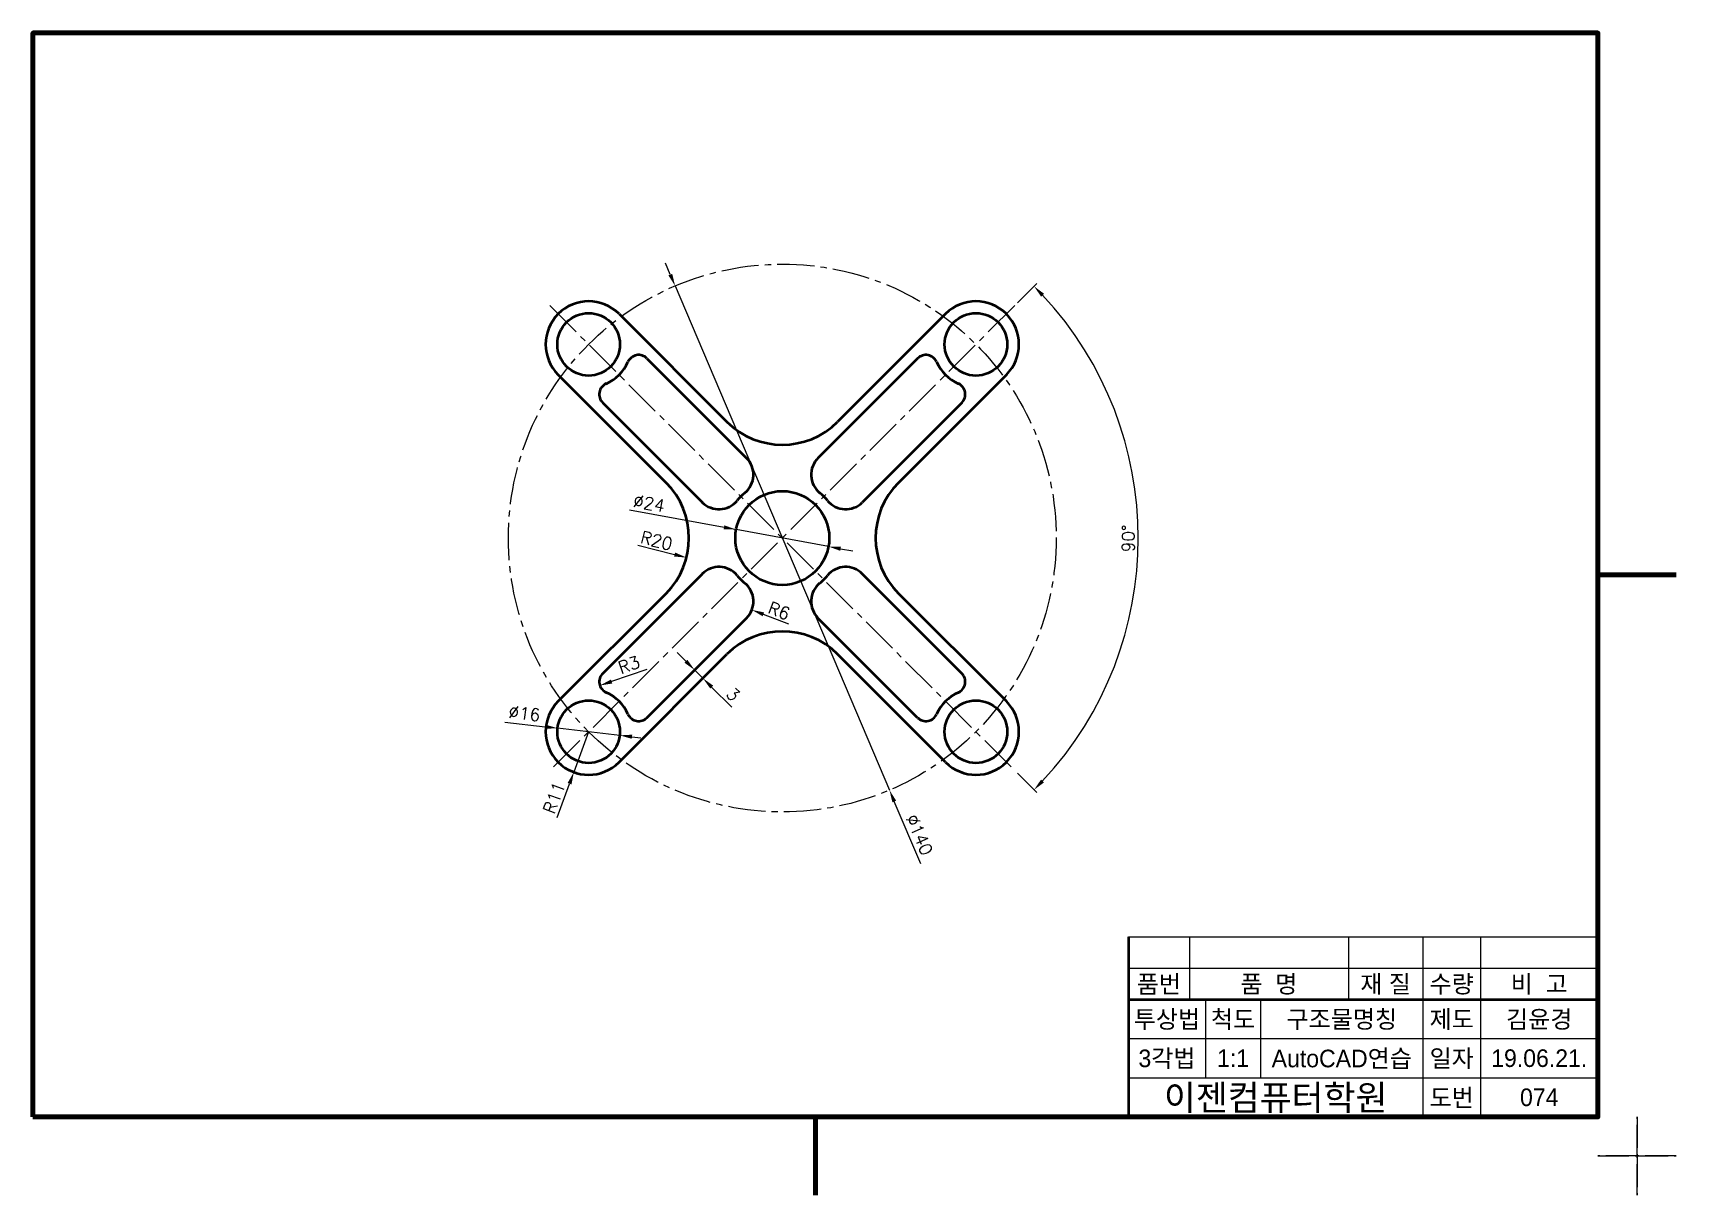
# Model space of a CAD drawing. Header units: millimetres. Extents: x 0 to 4210, y 0 to 2980.
# Drawn here: x 1270 to 1690, y 2069 to 2366 of the extents above; entities that cross this region are included whole.
import ezdxf
from ezdxf.enums import TextEntityAlignment as Align

# ---------------------------------------------------------------- set-up
doc = ezdxf.new("R2010")
doc.units = ezdxf.units.MM
doc.linetypes.add('CENTER2', pattern=[28.575, 19.05, -3.175, 3.175, -3.175])
doc.linetypes.add('PHANTOM2', pattern=[31.75, 15.875, -3.175, 3.175, -3.175, 3.175, -3.175])
for name, color, linetype, lineweight in [('가는선', 1, 'Continuous', 13), ('구분선', 1, 'PHANTOM2', 13), ('문자', 2, 'Continuous', 20), ('외곽선', 4, 'Continuous', 70), ('외형선', 3, 'Continuous', 40), ('중심선', 1, 'CENTER2', 13), ('치수선', 1, 'Continuous', 13)]:
    doc.layers.add(name, color=color, linetype=linetype, lineweight=lineweight)
doc.styles.get("Standard").update_dxf_attribs({"font": 'romans.shx'})
doc.styles.add('한글', font='')
doc.styles.get('한글').set_extended_font_data('Gulim')

msp = doc.modelspace()

# ---------------------------------------------------------------- texts
at = {"layer": '문자', "ltscale": 0.5}
for s, rotation, p in [('∅24', 349.5806, (1423.22, 2244.97)), ('R20', 345.5472, (1425.02, 2235.77)), ('90°', 90, (1551.53, 2233.31)), ('R6', 338.8542, (1457.57, 2217.85)), ('R3', 18.8236, (1420.25, 2202.15)), ('∅16', 353.4357, (1391.44, 2190.98)), ('R11', 69.857, (1403.26, 2166.17)), ('∅140', 293.0341, (1493.01, 2165.45))]:
    msp.add_text(s, height=3.15, rotation=rotation, dxfattribs=at).set_placement(p)
at = {"layer": '문자', "ltscale": 0.5, "style": '한글'}
for s, height, p in [('품번', 4.5, (1557.79, 2123)), ('품  명', 4.5, (1585.9, 2123)), ('재 질', 4.5, (1615.75, 2123)), ('수량', 4.5, (1632.64, 2123)), ('비  고', 4.5, (1655.01, 2123)), ('투상법', 4.5, (1559.86, 2114)), ('척도', 4.5, (1576.76, 2114)), ('구조물명칭', 4.5, (1604.54, 2114)), ('제도', 4.5, (1632.64, 2114)), ('김윤경', 4.5, (1655.01, 2114)), ('3각법', 4.5, (1559.86, 2104)), ('1:1', 4.5, (1576.76, 2104)), ('AutoCAD연습', 4.5, (1604.54, 2104)), ('일자', 4.5, (1632.64, 2104)), ('19.06.21.', 4.5, (1655.01, 2104)), ('이젠컴퓨터학원', 6.5, (1587.64, 2094)), ('도번', 4.5, (1632.64, 2094)), ('074', 4.5, (1655.01, 2094))]:
    msp.add_text(s, height=height, dxfattribs=at).set_placement(p, align=Align.MIDDLE)
at = {"layer": '문자', "ltscale": 0.5, "insert": (1448.99, 2196.98), "char_height": 3.15, "attachment_point": 5, "rotation": 315}
msp.add_mtext('3', dxfattribs=at)

# ---------------------------------------------------------------- linework, layer by layer
at = {"layer": '가는선', "ltscale": 0.5}
for p, q in [((1550, 2135), (1670, 2135)), ((1565.58, 2135), (1565.58, 2119)), ((1606.22, 2135), (1606.22, 2119)), ((1625.27, 2135), (1625.27, 2089)), ((1640.01, 2135), (1640.01, 2089)), ((1550, 2127), (1670, 2127)), ((1569.73, 2119), (1569.73, 2099)), ((1583.8, 2119), (1583.8, 2099)), ((1550, 2109), (1670, 2109)), ((1550, 2099), (1670, 2099))]:
    msp.add_line(p, q, dxfattribs=at)
at = {"layer": '구분선', "ltscale": 0.5}
for points in [[(1670, 2079), (1680, 2079), (1680, 2089)], [(1670, 2079), (1680, 2079), (1680, 2089)], [(1680, 2089), (1680, 2079), (1690, 2079)], [(1680, 2089), (1680, 2079), (1690, 2079)], [(1680, 2089), (1680, 2079), (1690, 2079)], [(1680, 2089), (1680, 2079), (1690, 2079)], [(1680, 2069), (1680, 2079), (1670, 2079)], [(1690, 2079), (1680, 2079), (1680, 2069)], [(1690, 2079), (1680, 2079), (1680, 2069)]]:
    msp.add_lwpolyline(points, dxfattribs=at)
at = {"layer": '외곽선', "ltscale": 0.5}
for p, q in [((1670, 2227.5), (1680, 2227.5)), ((1690, 2227.5), (1680, 2227.5)), ((1690, 2227.5), (1680, 2227.5)), ((1670, 2089), (1670, 2135)), ((1470, 2089), (1470, 2079)), ((1470, 2089), (1470, 2079)), ((1470, 2079), (1470, 2069))]:
    msp.add_line(p, q, dxfattribs=at)
msp.add_lwpolyline([(1270, 2089), (1670, 2089), (1670, 2366), (1270, 2366)], close=True, dxfattribs=at)
at = {"layer": '외형선', "ltscale": 0.5}
for p, q in [((1419.83, 2294.18), (1447.4, 2266.61)), ((1503.26, 2294.18), (1475.69, 2266.61)), ((1426.95, 2282.81), (1452.42, 2257.35)), ((1496.14, 2282.81), (1470.67, 2257.35)), ((1404.27, 2278.63), (1431.85, 2251.05)), ((1518.82, 2278.63), (1491.24, 2251.05)), ((1415.64, 2271.5), (1441.11, 2246.03)), ((1507.45, 2271.5), (1481.98, 2246.03)), ((1415.64, 2202.31), (1441.11, 2227.78)), ((1507.45, 2202.31), (1481.98, 2227.78)), ((1404.27, 2195.19), (1431.85, 2222.76)), ((1518.82, 2195.19), (1491.24, 2222.76)), ((1426.95, 2191), (1452.42, 2216.47)), ((1496.14, 2191), (1470.67, 2216.47)), ((1419.83, 2179.63), (1447.4, 2207.21)), ((1503.26, 2179.63), (1475.69, 2207.21)), ((1550, 2135), (1550, 2127)), ((1550, 2127), (1550, 2119)), ((1550, 2119), (1670, 2119)), ((1550, 2119), (1550, 2099)), ((1550, 2099), (1550, 2089))]:
    msp.add_line(p, q, dxfattribs=at)
for centre, radius in [((1412.05, 2286.4), 8), ((1511.04, 2286.4), 8), ((1461.55, 2236.91), 12), ((1412.05, 2187.41), 8), ((1511.04, 2187.41), 8)]:
    msp.add_circle(centre, radius, dxfattribs=at)
for centre, radius, start, end in [((1412.05, 2286.4), 11, 45, 225), ((1511.04, 2286.4), 11, 315, 135), ((1412.05, 2286.4), 11, 294.0752, 335.9248), ((1424.83, 2280.69), 3, 45, 155.9248), ((1498.26, 2280.69), 3, 24.0752, 135), ((1511.04, 2286.4), 11, 204.0752, 245.9248), ((1417.76, 2273.62), 3, 114.0752, 225), ((1505.33, 2273.62), 3, 315, 65.9248), ((1461.55, 2280.75), 20, 225, 315), ((1448.18, 2253.1), 6, 309.535, 45), ((1474.91, 2253.1), 6, 135, 230.465), ((1417.7, 2236.91), 20, 315, 45), ((1461.55, 2236.91), 15, 129.535, 140.465), ((1461.55, 2236.91), 15, 39.535, 50.465), ((1461.55, 2236.91), 15, 39.535, 50.465), ((1505.39, 2236.91), 20, 135, 225), ((1445.35, 2250.27), 6, 225, 320.465), ((1477.74, 2250.27), 6, 219.535, 315), ((1445.35, 2223.54), 6, 39.535, 135), ((1461.55, 2236.91), 15, 219.535, 230.465), ((1461.55, 2236.91), 15, 309.535, 320.465), ((1477.74, 2223.54), 6, 45, 140.465), ((1448.18, 2220.71), 6, 315, 50.465), ((1474.91, 2220.71), 6, 129.535, 225), ((1461.55, 2193.07), 20, 45, 135), ((1417.76, 2200.19), 3, 135, 245.9248), ((1505.33, 2200.19), 3, 294.0752, 45), ((1412.05, 2187.41), 11, 24.0752, 65.9248), ((1511.04, 2187.41), 11, 114.0752, 155.9248), ((1412.05, 2187.41), 11, 135, 315), ((1511.04, 2187.41), 11, 225, 45), ((1424.83, 2193.12), 3, 204.0752, 315), ((1498.26, 2193.12), 3, 225, 335.9248)]:
    msp.add_arc(centre, radius, start, end, dxfattribs=at)
at = {"layer": '중심선', "ltscale": 0.5}
for p, q in [((1520.94, 2296.3), (1402.15, 2177.51)), ((1402.15, 2296.3), (1520.94, 2177.51))]:
    msp.add_line(p, q, dxfattribs=at)
msp.add_circle((1461.55, 2236.91), 70, dxfattribs=at)
at = {"layer": '치수선', "ltscale": 0.5}
for p, q in [((1432.92, 2304.22), (1431.69, 2307.12)), ((1521.65, 2297.01), (1526.59, 2301.95)), ((1434.16, 2301.33), (1488.94, 2172.49)), ((1422.5, 2244.09), (1446.65, 2239.65)), ((1473.35, 2234.74), (1449.74, 2239.08)), ((1424.63, 2235.12), (1434.02, 2232.7)), ((1476.45, 2234.17), (1479.54, 2233.6)), ((1463.2, 2214.9), (1456.71, 2217.41)), ((1436.91, 2205.42), (1434.69, 2207.64)), ((1426.95, 2203.32), (1417.9, 2200.24)), ((1439.14, 2203.19), (1441.26, 2201.07)), ((1443.49, 2198.84), (1448.62, 2193.71)), ((1390.67, 2189.87), (1400.97, 2188.68)), ((1420, 2186.49), (1404.1, 2188.32)), ((1412.05, 2187.41), (1408.26, 2177.08)), ((1423.13, 2186.13), (1425.35, 2185.88)), ((1521.65, 2176.8), (1526.59, 2171.87)), ((1404, 2165.46), (1407.18, 2174.12)), ((1496.94, 2153.65), (1490.17, 2169.59))]:
    msp.add_line(p, q, dxfattribs=at)
msp.add_arc((1461.55, 2236.91), 90.98, 316.9838, 43.0162, dxfattribs=at)
for points in [[(1433.41, 2304.43), (1432.44, 2304.02), (1434.16, 2301.33)], [(1527.69, 2298.61), (1528.45, 2299.34), (1525.88, 2301.24)], [(1446.74, 2240.16), (1446.55, 2239.13), (1449.74, 2239.08)], [(1476.54, 2234.68), (1476.35, 2233.65), (1473.35, 2234.74)], [(1434.15, 2233.21), (1433.89, 2232.19), (1437.07, 2231.92)], [(1456.9, 2217.9), (1456.52, 2216.92), (1453.77, 2218.55)], [(1437.29, 2205.79), (1436.54, 2205.04), (1439.14, 2203.19)], [(1443.86, 2199.21), (1443.12, 2198.47), (1441.26, 2201.07)], [(1417.73, 2200.74), (1418.07, 2199.74), (1414.92, 2199.22)], [(1401.03, 2189.21), (1400.91, 2188.16), (1404.1, 2188.32)], [(1423.19, 2186.66), (1423.07, 2185.61), (1420, 2186.49)], [(1406.68, 2174.31), (1407.67, 2173.94), (1408.26, 2177.08)], [(1490.65, 2169.79), (1489.68, 2169.38), (1488.94, 2172.49)], [(1528.45, 2174.47), (1527.69, 2175.2), (1525.88, 2172.57)]]:
    msp.add_solid(points, dxfattribs=at)

msp.set_redraw_order([(e.dxf.handle, doc.entitydb.next_handle()) for e in msp.query("TEXT MTEXT ATTDEF DIMENSION ARC_DIMENSION")])  # texts and dimensions are drawn at this point

doc.saveas('drawing.dxf')
